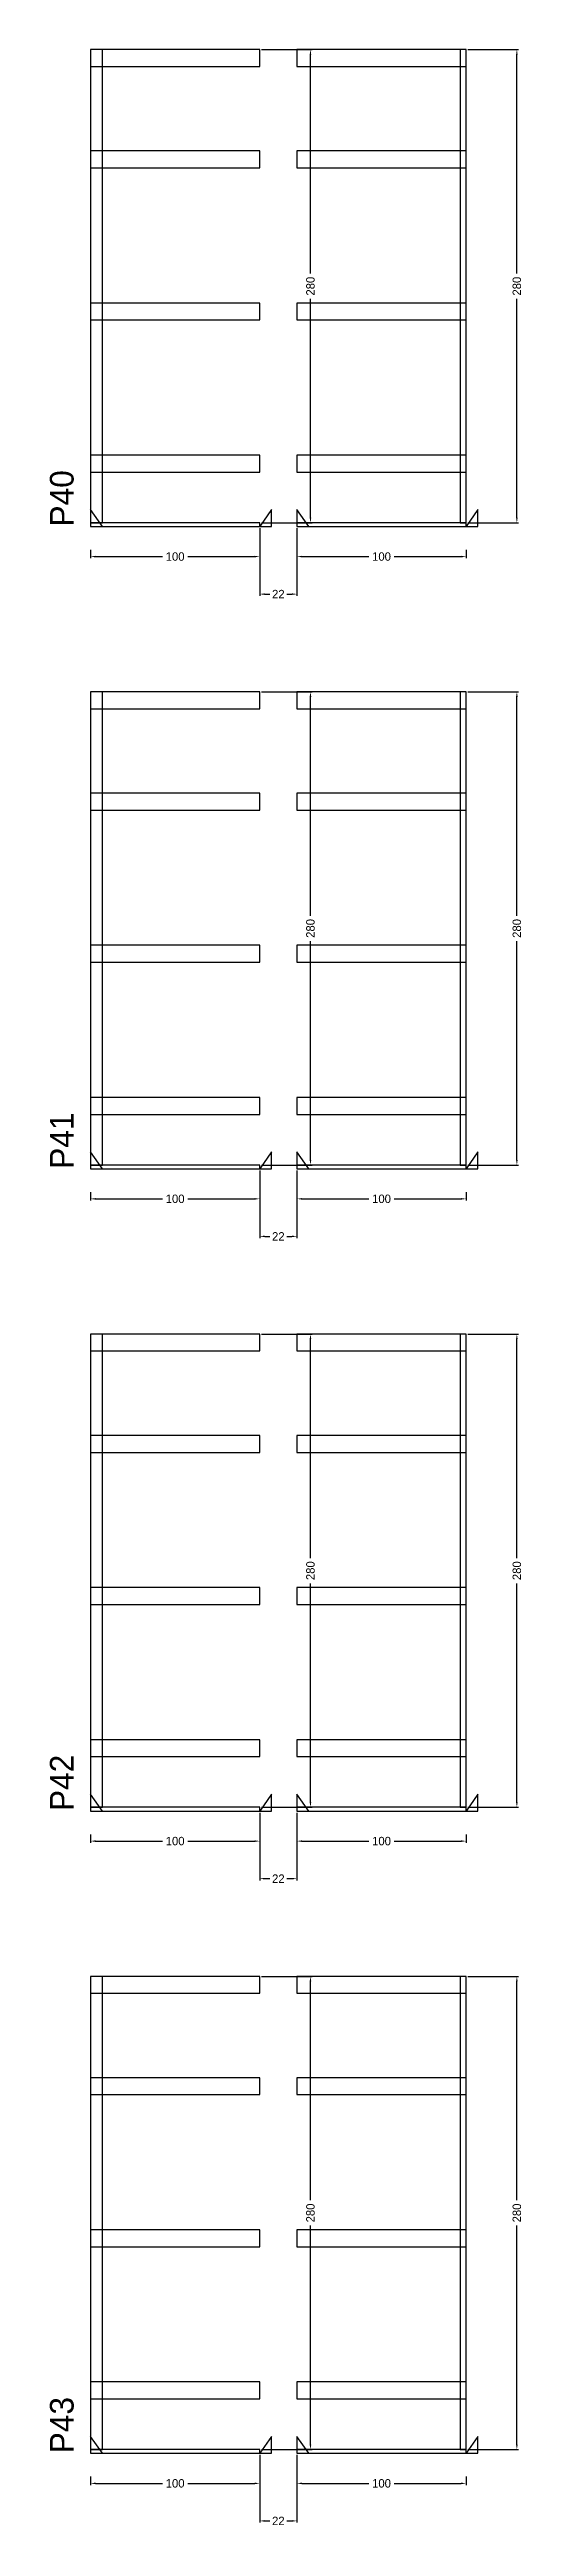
# Model space of a CAD drawing. Header units: centimetres. Extents: x -10500 to 4299, y -11026 to 295.
# Drawn here: x 3976 to 4255, y -6123 to -4658 of the extents above; entities that cross this region are included whole.
import ezdxf

# ---------------------------------------------------------------- set-up
doc = ezdxf.new("R2010")
doc.units = ezdxf.units.CM
for name, color, linetype in [('COTA', 241, 'Continuous'), ('NOMENCLATURA', 7, 'Continuous'), ('SARR_2.2x10', 60, 'Continuous'), ('SARR_2.2x7', 40, 'Continuous')]:
    doc.layers.add(name, color=color, linetype=linetype)
doc.dimstyles.new('PAINEL-NOVA', dxfattribs={"dimtxt": 5, "dimasz": 3, "dimexe": 1, "dimexo": 1, "dimgap": 1, "dimtad": 1, "dimcen": 2.5, "dimazin": 3, "dimtfac": 1, "dimtmove": 0, "dimatfit": 3})

msp = doc.modelspace()

# ---------------------------------------------------------------- texts
at = {"layer": 'NOMENCLATURA'}
for s, p in [('P40', (3990, -4940)), ('P41', (3990, -5320)), ('P42', (3990, -5700)), ('P43', (3990, -6080))]:
    msp.add_text(s, height=14, rotation=90, dxfattribs=at).set_placement(p)

# ---------------------------------------------------------------- blocks, each defined once
blk = doc.blocks.new('_CLOSEDFILLED')
at = {"color": 0, "linetype": 'BYBLOCK'}
blk.add_solid([(-1, 0.16), (0, 0), (-1, -0.16)], dxfattribs=at)
blk = doc.blocks.new('*D557')
for p, q in [((4000, -6093.8), (4000, -6098.8)), ((4100, -6093.8), (4100, -6098.8)), ((4003, -6097.8), (4042.5, -6097.8)), ((4057.5, -6097.8), (4097, -6097.8))]:
    blk.add_line(p, q)
at = {"layer": 'Defpoints'}
for p in [(4000, -6092.8), (4100, -6092.8), (4000, -6097.8)]:
    blk.add_point(p, dxfattribs=at)
at = {"layer": 'SARR_2.2x10', "xscale": 3, "yscale": 3, "rotation": 180}
blk.add_blockref('_CLOSEDFILLED', (4000, -6097.8), dxfattribs=at)
at = {"layer": 'SARR_2.2x10', "xscale": 3, "yscale": 3}
blk.add_blockref('_CLOSEDFILLED', (4100, -6097.8), dxfattribs=at)
at = {"layer": 'SARR_2.2x10', "insert": (4050, -6097.8), "char_height": 5, "attachment_point": 5}
blk.add_mtext('100', dxfattribs=at)
blk = doc.blocks.new('*D558')
for p, q in [((4101, -5797.8), (4131, -5797.8)), ((4130, -5930.3), (4130, -5800.8)), ((4130, -6074.8), (4130, -5945.3)), ((4101, -6077.8), (4131, -6077.8))]:
    blk.add_line(p, q)
at = {"layer": 'Defpoints'}
for p in [(4100, -5797.8), (4100, -6077.8), (4130, -6077.8)]:
    blk.add_point(p, dxfattribs=at)
at = {"layer": 'SARR_2.2x10', "xscale": 3, "yscale": 3}
for p, rotation in [((4130, -5797.8), 90), ((4130, -6077.8), 270)]:
    blk.add_blockref('_CLOSEDFILLED', p, dxfattribs=dict(at, rotation=rotation))
at = {"layer": 'SARR_2.2x10', "insert": (4130, -5937.8), "char_height": 5, "attachment_point": 5, "rotation": 90}
blk.add_mtext('280', dxfattribs=at)
blk = doc.blocks.new('GRA-E')
at = {"layer": 'SARR_2.2x7'}
blk.add_lwpolyline([(0, 0), (7, 0), (0, 10)], close=True, dxfattribs=at)
blk = doc.blocks.new('GRA-D')
at = {"layer": 'SARR_2.2x7'}
blk.add_lwpolyline([(0, 0), (7, 0), (7, 10)], close=True, dxfattribs=at)
blk = doc.blocks.new('*D559')
for p, q in [((4122, -6093.8), (4122, -6098.8)), ((4222, -6093.8), (4222, -6098.8)), ((4125, -6097.8), (4164.5, -6097.8)), ((4179.5, -6097.8), (4219, -6097.8))]:
    blk.add_line(p, q)
at = {"layer": 'Defpoints'}
for p in [(4122, -6092.8), (4222, -6092.8), (4122, -6097.8)]:
    blk.add_point(p, dxfattribs=at)
at = {"layer": 'SARR_2.2x10', "xscale": 3, "yscale": 3, "rotation": 180}
blk.add_blockref('_CLOSEDFILLED', (4122, -6097.8), dxfattribs=at)
at = {"layer": 'SARR_2.2x10', "xscale": 3, "yscale": 3}
blk.add_blockref('_CLOSEDFILLED', (4222, -6097.8), dxfattribs=at)
at = {"layer": 'SARR_2.2x10', "insert": (4172, -6097.8), "char_height": 5, "attachment_point": 5}
blk.add_mtext('100', dxfattribs=at)
blk = doc.blocks.new('*D560')
for p, q in [((4223, -5797.8), (4253, -5797.8)), ((4252, -5930.3), (4252, -5800.8)), ((4252, -6074.8), (4252, -5945.3)), ((4223, -6077.8), (4253, -6077.8))]:
    blk.add_line(p, q)
at = {"layer": 'Defpoints'}
for p in [(4222, -5797.8), (4222, -6077.8), (4252, -6077.8)]:
    blk.add_point(p, dxfattribs=at)
at = {"layer": 'SARR_2.2x10', "xscale": 3, "yscale": 3}
for p, rotation in [((4252, -5797.8), 90), ((4252, -6077.8), 270)]:
    blk.add_blockref('_CLOSEDFILLED', p, dxfattribs=dict(at, rotation=rotation))
at = {"layer": 'SARR_2.2x10', "insert": (4252, -5937.8), "char_height": 5, "attachment_point": 5, "rotation": 90}
blk.add_mtext('280', dxfattribs=at)
blk = doc.blocks.new('*D561')
for p, q in [((4223, -5797.8), (4253, -5797.8)), ((4252, -5930.3), (4252, -5800.8)), ((4252, -6074.8), (4252, -5945.3)), ((4223, -6077.8), (4253, -6077.8))]:
    blk.add_line(p, q)
at = {"layer": 'Defpoints'}
for p in [(4222, -5797.8), (4222, -6077.8), (4252, -6077.8)]:
    blk.add_point(p, dxfattribs=at)
at = {"layer": 'SARR_2.2x10', "xscale": 3, "yscale": 3}
for p, rotation in [((4252, -5797.8), 90), ((4252, -6077.8), 270)]:
    blk.add_blockref('_CLOSEDFILLED', p, dxfattribs=dict(at, rotation=rotation))
at = {"layer": 'SARR_2.2x10', "insert": (4252, -5937.8), "char_height": 5, "attachment_point": 5, "rotation": 90}
blk.add_mtext('280', dxfattribs=at)
blk = doc.blocks.new('*D562')
for p, q in [((4223, -5797.8), (4253, -5797.8)), ((4252, -5930.3), (4252, -5800.8)), ((4252, -6074.8), (4252, -5945.3)), ((4223, -6077.8), (4253, -6077.8))]:
    blk.add_line(p, q)
at = {"layer": 'Defpoints'}
for p in [(4222, -5797.8), (4222, -6077.8), (4252, -6077.8)]:
    blk.add_point(p, dxfattribs=at)
at = {"layer": 'SARR_2.2x10', "xscale": 3, "yscale": 3}
for p, rotation in [((4252, -5797.8), 90), ((4252, -6077.8), 270)]:
    blk.add_blockref('_CLOSEDFILLED', p, dxfattribs=dict(at, rotation=rotation))
at = {"layer": 'SARR_2.2x10', "insert": (4252, -5937.8), "char_height": 5, "attachment_point": 5, "rotation": 90}
blk.add_mtext('280', dxfattribs=at)
blk = doc.blocks.new('*D563')
for p, q in [((4223, -5797.8), (4253, -5797.8)), ((4252, -5930.3), (4252, -5800.8)), ((4252, -6074.8), (4252, -5945.3)), ((4223, -6077.8), (4253, -6077.8))]:
    blk.add_line(p, q)
at = {"layer": 'Defpoints'}
for p in [(4222, -5797.8), (4222, -6077.8), (4252, -6077.8)]:
    blk.add_point(p, dxfattribs=at)
at = {"layer": 'SARR_2.2x10', "xscale": 3, "yscale": 3}
for p, rotation in [((4252, -5797.8), 90), ((4252, -6077.8), 270)]:
    blk.add_blockref('_CLOSEDFILLED', p, dxfattribs=dict(at, rotation=rotation))
at = {"layer": 'SARR_2.2x10', "insert": (4252, -5937.8), "char_height": 5, "attachment_point": 5, "rotation": 90}
blk.add_mtext('280', dxfattribs=at)
blk = doc.blocks.new('*D564')
for p, q in [((4223, -5797.8), (4253, -5797.8)), ((4252, -5930.3), (4252, -5800.8)), ((4252, -6074.8), (4252, -5945.3)), ((4223, -6077.8), (4253, -6077.8))]:
    blk.add_line(p, q)
at = {"layer": 'Defpoints'}
for p in [(4222, -5797.8), (4222, -6077.8), (4252, -6077.8)]:
    blk.add_point(p, dxfattribs=at)
at = {"layer": 'SARR_2.2x10', "xscale": 3, "yscale": 3}
for p, rotation in [((4252, -5797.8), 90), ((4252, -6077.8), 270)]:
    blk.add_blockref('_CLOSEDFILLED', p, dxfattribs=dict(at, rotation=rotation))
at = {"layer": 'SARR_2.2x10', "insert": (4252, -5937.8), "char_height": 5, "attachment_point": 5, "rotation": 90}
blk.add_mtext('280', dxfattribs=at)
blk = doc.blocks.new('*D565')
for p, q in [((4223, -5797.8), (4253, -5797.8)), ((4252, -5930.3), (4252, -5800.8)), ((4252, -6074.8), (4252, -5945.3)), ((4223, -6077.8), (4253, -6077.8))]:
    blk.add_line(p, q)
at = {"layer": 'Defpoints'}
for p in [(4222, -5797.8), (4222, -6077.8), (4252, -6077.8)]:
    blk.add_point(p, dxfattribs=at)
at = {"layer": 'SARR_2.2x10', "xscale": 3, "yscale": 3}
for p, rotation in [((4252, -5797.8), 90), ((4252, -6077.8), 270)]:
    blk.add_blockref('_CLOSEDFILLED', p, dxfattribs=dict(at, rotation=rotation))
at = {"layer": 'SARR_2.2x10', "insert": (4252, -5937.8), "char_height": 5, "attachment_point": 5, "rotation": 90}
blk.add_mtext('280', dxfattribs=at)
blk = doc.blocks.new('*D566')
for p, q in [((4223, -5797.8), (4253, -5797.8)), ((4252, -5930.3), (4252, -5800.8)), ((4252, -6074.8), (4252, -5945.3)), ((4223, -6077.8), (4253, -6077.8))]:
    blk.add_line(p, q)
at = {"layer": 'Defpoints'}
for p in [(4222, -5797.8), (4222, -6077.8), (4252, -6077.8)]:
    blk.add_point(p, dxfattribs=at)
at = {"layer": 'SARR_2.2x10', "xscale": 3, "yscale": 3}
for p, rotation in [((4252, -5797.8), 90), ((4252, -6077.8), 270)]:
    blk.add_blockref('_CLOSEDFILLED', p, dxfattribs=dict(at, rotation=rotation))
at = {"layer": 'SARR_2.2x10', "insert": (4252, -5937.8), "char_height": 5, "attachment_point": 5, "rotation": 90}
blk.add_mtext('280', dxfattribs=at)
blk = doc.blocks.new('*D567')
for p, q in [((4223, -5797.8), (4253, -5797.8)), ((4252, -5930.3), (4252, -5800.8)), ((4252, -6074.8), (4252, -5945.3)), ((4223, -6077.8), (4253, -6077.8))]:
    blk.add_line(p, q)
at = {"layer": 'Defpoints'}
for p in [(4222, -5797.8), (4222, -6077.8), (4252, -6077.8)]:
    blk.add_point(p, dxfattribs=at)
at = {"layer": 'SARR_2.2x10', "xscale": 3, "yscale": 3}
for p, rotation in [((4252, -5797.8), 90), ((4252, -6077.8), 270)]:
    blk.add_blockref('_CLOSEDFILLED', p, dxfattribs=dict(at, rotation=rotation))
at = {"layer": 'SARR_2.2x10', "insert": (4252, -5937.8), "char_height": 5, "attachment_point": 5, "rotation": 90}
blk.add_mtext('280', dxfattribs=at)
blk = doc.blocks.new('*D568')
for p, q in [((4223, -5797.8), (4253, -5797.8)), ((4252, -5930.3), (4252, -5800.8)), ((4252, -6074.8), (4252, -5945.3)), ((4223, -6077.8), (4253, -6077.8))]:
    blk.add_line(p, q)
at = {"layer": 'Defpoints'}
for p in [(4222, -5797.8), (4222, -6077.8), (4252, -6077.8)]:
    blk.add_point(p, dxfattribs=at)
at = {"layer": 'SARR_2.2x10', "xscale": 3, "yscale": 3}
for p, rotation in [((4252, -5797.8), 90), ((4252, -6077.8), 270)]:
    blk.add_blockref('_CLOSEDFILLED', p, dxfattribs=dict(at, rotation=rotation))
at = {"layer": 'SARR_2.2x10', "insert": (4252, -5937.8), "char_height": 5, "attachment_point": 5, "rotation": 90}
blk.add_mtext('280', dxfattribs=at)
blk = doc.blocks.new('*D569')
for p, q in [((4223, -5797.8), (4253, -5797.8)), ((4252, -5930.3), (4252, -5800.8)), ((4252, -6074.8), (4252, -5945.3)), ((4223, -6077.8), (4253, -6077.8))]:
    blk.add_line(p, q)
at = {"layer": 'Defpoints'}
for p in [(4222, -5797.8), (4222, -6077.8), (4252, -6077.8)]:
    blk.add_point(p, dxfattribs=at)
at = {"layer": 'SARR_2.2x10', "xscale": 3, "yscale": 3}
for p, rotation in [((4252, -5797.8), 90), ((4252, -6077.8), 270)]:
    blk.add_blockref('_CLOSEDFILLED', p, dxfattribs=dict(at, rotation=rotation))
at = {"layer": 'SARR_2.2x10', "insert": (4252, -5937.8), "char_height": 5, "attachment_point": 5, "rotation": 90}
blk.add_mtext('280', dxfattribs=at)
blk = doc.blocks.new('*D570')
for p, q in [((4100, -6081), (4100, -6121)), ((4122, -6081), (4122, -6121)), ((4103, -6120), (4106, -6120)), ((4116, -6120), (4119, -6120))]:
    blk.add_line(p, q)
at = {"layer": 'Defpoints'}
for p in [(4100, -6080), (4122, -6080), (4100, -6120)]:
    blk.add_point(p, dxfattribs=at)
at = {"layer": 'COTA', "xscale": 3, "yscale": 3, "rotation": 180}
blk.add_blockref('_CLOSEDFILLED', (4100, -6120), dxfattribs=at)
at = {"layer": 'COTA', "xscale": 3, "yscale": 3}
blk.add_blockref('_CLOSEDFILLED', (4122, -6120), dxfattribs=at)
at = {"layer": 'COTA', "insert": (4111, -6120), "char_height": 5, "attachment_point": 5}
blk.add_mtext('22', dxfattribs=at)
blk = doc.blocks.new('*D523')
for p, q in [((4000, -5713.8), (4000, -5718.8)), ((4100, -5713.8), (4100, -5718.8)), ((4003, -5717.8), (4042.5, -5717.8)), ((4057.5, -5717.8), (4097, -5717.8))]:
    blk.add_line(p, q)
at = {"layer": 'Defpoints'}
for p in [(4000, -5712.8), (4100, -5712.8), (4000, -5717.8)]:
    blk.add_point(p, dxfattribs=at)
at = {"layer": 'SARR_2.2x10', "xscale": 3, "yscale": 3, "rotation": 180}
blk.add_blockref('_CLOSEDFILLED', (4000, -5717.8), dxfattribs=at)
at = {"layer": 'SARR_2.2x10', "xscale": 3, "yscale": 3}
blk.add_blockref('_CLOSEDFILLED', (4100, -5717.8), dxfattribs=at)
at = {"layer": 'SARR_2.2x10', "insert": (4050, -5717.8), "char_height": 5, "attachment_point": 5}
blk.add_mtext('100', dxfattribs=at)
blk = doc.blocks.new('*D524')
for p, q in [((4101, -5417.8), (4131, -5417.8)), ((4130, -5550.3), (4130, -5420.8)), ((4130, -5694.8), (4130, -5565.3)), ((4101, -5697.8), (4131, -5697.8))]:
    blk.add_line(p, q)
at = {"layer": 'Defpoints'}
for p in [(4100, -5417.8), (4100, -5697.8), (4130, -5697.8)]:
    blk.add_point(p, dxfattribs=at)
at = {"layer": 'SARR_2.2x10', "xscale": 3, "yscale": 3}
for p, rotation in [((4130, -5417.8), 90), ((4130, -5697.8), 270)]:
    blk.add_blockref('_CLOSEDFILLED', p, dxfattribs=dict(at, rotation=rotation))
at = {"layer": 'SARR_2.2x10', "insert": (4130, -5557.8), "char_height": 5, "attachment_point": 5, "rotation": 90}
blk.add_mtext('280', dxfattribs=at)
blk = doc.blocks.new('*D525')
for p, q in [((4122, -5713.8), (4122, -5718.8)), ((4222, -5713.8), (4222, -5718.8)), ((4125, -5717.8), (4164.5, -5717.8)), ((4179.5, -5717.8), (4219, -5717.8))]:
    blk.add_line(p, q)
at = {"layer": 'Defpoints'}
for p in [(4122, -5712.8), (4222, -5712.8), (4122, -5717.8)]:
    blk.add_point(p, dxfattribs=at)
at = {"layer": 'SARR_2.2x10', "xscale": 3, "yscale": 3, "rotation": 180}
blk.add_blockref('_CLOSEDFILLED', (4122, -5717.8), dxfattribs=at)
at = {"layer": 'SARR_2.2x10', "xscale": 3, "yscale": 3}
blk.add_blockref('_CLOSEDFILLED', (4222, -5717.8), dxfattribs=at)
at = {"layer": 'SARR_2.2x10', "insert": (4172, -5717.8), "char_height": 5, "attachment_point": 5}
blk.add_mtext('100', dxfattribs=at)
blk = doc.blocks.new('*D526')
for p, q in [((4223, -5417.8), (4253, -5417.8)), ((4252, -5550.3), (4252, -5420.8)), ((4252, -5694.8), (4252, -5565.3)), ((4223, -5697.8), (4253, -5697.8))]:
    blk.add_line(p, q)
at = {"layer": 'Defpoints'}
for p in [(4222, -5417.8), (4222, -5697.8), (4252, -5697.8)]:
    blk.add_point(p, dxfattribs=at)
at = {"layer": 'SARR_2.2x10', "xscale": 3, "yscale": 3}
for p, rotation in [((4252, -5417.8), 90), ((4252, -5697.8), 270)]:
    blk.add_blockref('_CLOSEDFILLED', p, dxfattribs=dict(at, rotation=rotation))
at = {"layer": 'SARR_2.2x10', "insert": (4252, -5557.8), "char_height": 5, "attachment_point": 5, "rotation": 90}
blk.add_mtext('280', dxfattribs=at)
blk = doc.blocks.new('*D527')
for p, q in [((4223, -5417.8), (4253, -5417.8)), ((4252, -5550.3), (4252, -5420.8)), ((4252, -5694.8), (4252, -5565.3)), ((4223, -5697.8), (4253, -5697.8))]:
    blk.add_line(p, q)
at = {"layer": 'Defpoints'}
for p in [(4222, -5417.8), (4222, -5697.8), (4252, -5697.8)]:
    blk.add_point(p, dxfattribs=at)
at = {"layer": 'SARR_2.2x10', "xscale": 3, "yscale": 3}
for p, rotation in [((4252, -5417.8), 90), ((4252, -5697.8), 270)]:
    blk.add_blockref('_CLOSEDFILLED', p, dxfattribs=dict(at, rotation=rotation))
at = {"layer": 'SARR_2.2x10', "insert": (4252, -5557.8), "char_height": 5, "attachment_point": 5, "rotation": 90}
blk.add_mtext('280', dxfattribs=at)
blk = doc.blocks.new('*D528')
for p, q in [((4223, -5417.8), (4253, -5417.8)), ((4252, -5550.3), (4252, -5420.8)), ((4252, -5694.8), (4252, -5565.3)), ((4223, -5697.8), (4253, -5697.8))]:
    blk.add_line(p, q)
at = {"layer": 'Defpoints'}
for p in [(4222, -5417.8), (4222, -5697.8), (4252, -5697.8)]:
    blk.add_point(p, dxfattribs=at)
at = {"layer": 'SARR_2.2x10', "xscale": 3, "yscale": 3}
for p, rotation in [((4252, -5417.8), 90), ((4252, -5697.8), 270)]:
    blk.add_blockref('_CLOSEDFILLED', p, dxfattribs=dict(at, rotation=rotation))
at = {"layer": 'SARR_2.2x10', "insert": (4252, -5557.8), "char_height": 5, "attachment_point": 5, "rotation": 90}
blk.add_mtext('280', dxfattribs=at)
blk = doc.blocks.new('*D529')
for p, q in [((4223, -5417.8), (4253, -5417.8)), ((4252, -5550.3), (4252, -5420.8)), ((4252, -5694.8), (4252, -5565.3)), ((4223, -5697.8), (4253, -5697.8))]:
    blk.add_line(p, q)
at = {"layer": 'Defpoints'}
for p in [(4222, -5417.8), (4222, -5697.8), (4252, -5697.8)]:
    blk.add_point(p, dxfattribs=at)
at = {"layer": 'SARR_2.2x10', "xscale": 3, "yscale": 3}
for p, rotation in [((4252, -5417.8), 90), ((4252, -5697.8), 270)]:
    blk.add_blockref('_CLOSEDFILLED', p, dxfattribs=dict(at, rotation=rotation))
at = {"layer": 'SARR_2.2x10', "insert": (4252, -5557.8), "char_height": 5, "attachment_point": 5, "rotation": 90}
blk.add_mtext('280', dxfattribs=at)
blk = doc.blocks.new('*D530')
for p, q in [((4223, -5417.8), (4253, -5417.8)), ((4252, -5550.3), (4252, -5420.8)), ((4252, -5694.8), (4252, -5565.3)), ((4223, -5697.8), (4253, -5697.8))]:
    blk.add_line(p, q)
at = {"layer": 'Defpoints'}
for p in [(4222, -5417.8), (4222, -5697.8), (4252, -5697.8)]:
    blk.add_point(p, dxfattribs=at)
at = {"layer": 'SARR_2.2x10', "xscale": 3, "yscale": 3}
for p, rotation in [((4252, -5417.8), 90), ((4252, -5697.8), 270)]:
    blk.add_blockref('_CLOSEDFILLED', p, dxfattribs=dict(at, rotation=rotation))
at = {"layer": 'SARR_2.2x10', "insert": (4252, -5557.8), "char_height": 5, "attachment_point": 5, "rotation": 90}
blk.add_mtext('280', dxfattribs=at)
blk = doc.blocks.new('*D531')
for p, q in [((4223, -5417.8), (4253, -5417.8)), ((4252, -5550.3), (4252, -5420.8)), ((4252, -5694.8), (4252, -5565.3)), ((4223, -5697.8), (4253, -5697.8))]:
    blk.add_line(p, q)
at = {"layer": 'Defpoints'}
for p in [(4222, -5417.8), (4222, -5697.8), (4252, -5697.8)]:
    blk.add_point(p, dxfattribs=at)
at = {"layer": 'SARR_2.2x10', "xscale": 3, "yscale": 3}
for p, rotation in [((4252, -5417.8), 90), ((4252, -5697.8), 270)]:
    blk.add_blockref('_CLOSEDFILLED', p, dxfattribs=dict(at, rotation=rotation))
at = {"layer": 'SARR_2.2x10', "insert": (4252, -5557.8), "char_height": 5, "attachment_point": 5, "rotation": 90}
blk.add_mtext('280', dxfattribs=at)
blk = doc.blocks.new('*D532')
for p, q in [((4223, -5417.8), (4253, -5417.8)), ((4252, -5550.3), (4252, -5420.8)), ((4252, -5694.8), (4252, -5565.3)), ((4223, -5697.8), (4253, -5697.8))]:
    blk.add_line(p, q)
at = {"layer": 'Defpoints'}
for p in [(4222, -5417.8), (4222, -5697.8), (4252, -5697.8)]:
    blk.add_point(p, dxfattribs=at)
at = {"layer": 'SARR_2.2x10', "xscale": 3, "yscale": 3}
for p, rotation in [((4252, -5417.8), 90), ((4252, -5697.8), 270)]:
    blk.add_blockref('_CLOSEDFILLED', p, dxfattribs=dict(at, rotation=rotation))
at = {"layer": 'SARR_2.2x10', "insert": (4252, -5557.8), "char_height": 5, "attachment_point": 5, "rotation": 90}
blk.add_mtext('280', dxfattribs=at)
blk = doc.blocks.new('*D533')
for p, q in [((4223, -5417.8), (4253, -5417.8)), ((4252, -5550.3), (4252, -5420.8)), ((4252, -5694.8), (4252, -5565.3)), ((4223, -5697.8), (4253, -5697.8))]:
    blk.add_line(p, q)
at = {"layer": 'Defpoints'}
for p in [(4222, -5417.8), (4222, -5697.8), (4252, -5697.8)]:
    blk.add_point(p, dxfattribs=at)
at = {"layer": 'SARR_2.2x10', "xscale": 3, "yscale": 3}
for p, rotation in [((4252, -5417.8), 90), ((4252, -5697.8), 270)]:
    blk.add_blockref('_CLOSEDFILLED', p, dxfattribs=dict(at, rotation=rotation))
at = {"layer": 'SARR_2.2x10', "insert": (4252, -5557.8), "char_height": 5, "attachment_point": 5, "rotation": 90}
blk.add_mtext('280', dxfattribs=at)
blk = doc.blocks.new('*D534')
for p, q in [((4223, -5417.8), (4253, -5417.8)), ((4252, -5550.3), (4252, -5420.8)), ((4252, -5694.8), (4252, -5565.3)), ((4223, -5697.8), (4253, -5697.8))]:
    blk.add_line(p, q)
at = {"layer": 'Defpoints'}
for p in [(4222, -5417.8), (4222, -5697.8), (4252, -5697.8)]:
    blk.add_point(p, dxfattribs=at)
at = {"layer": 'SARR_2.2x10', "xscale": 3, "yscale": 3}
for p, rotation in [((4252, -5417.8), 90), ((4252, -5697.8), 270)]:
    blk.add_blockref('_CLOSEDFILLED', p, dxfattribs=dict(at, rotation=rotation))
at = {"layer": 'SARR_2.2x10', "insert": (4252, -5557.8), "char_height": 5, "attachment_point": 5, "rotation": 90}
blk.add_mtext('280', dxfattribs=at)
blk = doc.blocks.new('*D535')
for p, q in [((4223, -5417.8), (4253, -5417.8)), ((4252, -5550.3), (4252, -5420.8)), ((4252, -5694.8), (4252, -5565.3)), ((4223, -5697.8), (4253, -5697.8))]:
    blk.add_line(p, q)
at = {"layer": 'Defpoints'}
for p in [(4222, -5417.8), (4222, -5697.8), (4252, -5697.8)]:
    blk.add_point(p, dxfattribs=at)
at = {"layer": 'SARR_2.2x10', "xscale": 3, "yscale": 3}
for p, rotation in [((4252, -5417.8), 90), ((4252, -5697.8), 270)]:
    blk.add_blockref('_CLOSEDFILLED', p, dxfattribs=dict(at, rotation=rotation))
at = {"layer": 'SARR_2.2x10', "insert": (4252, -5557.8), "char_height": 5, "attachment_point": 5, "rotation": 90}
blk.add_mtext('280', dxfattribs=at)
blk = doc.blocks.new('*D536')
for p, q in [((4100, -5701), (4100, -5741)), ((4122, -5701), (4122, -5741)), ((4103, -5740), (4106, -5740)), ((4116, -5740), (4119, -5740))]:
    blk.add_line(p, q)
at = {"layer": 'Defpoints'}
for p in [(4100, -5700), (4122, -5700), (4100, -5740)]:
    blk.add_point(p, dxfattribs=at)
at = {"layer": 'COTA', "xscale": 3, "yscale": 3, "rotation": 180}
blk.add_blockref('_CLOSEDFILLED', (4100, -5740), dxfattribs=at)
at = {"layer": 'COTA', "xscale": 3, "yscale": 3}
blk.add_blockref('_CLOSEDFILLED', (4122, -5740), dxfattribs=at)
at = {"layer": 'COTA', "insert": (4111, -5740), "char_height": 5, "attachment_point": 5}
blk.add_mtext('22', dxfattribs=at)
blk = doc.blocks.new('*D489')
for p, q in [((4000, -5333.8), (4000, -5338.8)), ((4100, -5333.8), (4100, -5338.8)), ((4003, -5337.8), (4042.5, -5337.8)), ((4057.5, -5337.8), (4097, -5337.8))]:
    blk.add_line(p, q)
at = {"layer": 'Defpoints'}
for p in [(4000, -5332.8), (4100, -5332.8), (4000, -5337.8)]:
    blk.add_point(p, dxfattribs=at)
at = {"layer": 'SARR_2.2x10', "xscale": 3, "yscale": 3, "rotation": 180}
blk.add_blockref('_CLOSEDFILLED', (4000, -5337.8), dxfattribs=at)
at = {"layer": 'SARR_2.2x10', "xscale": 3, "yscale": 3}
blk.add_blockref('_CLOSEDFILLED', (4100, -5337.8), dxfattribs=at)
at = {"layer": 'SARR_2.2x10', "insert": (4050, -5337.8), "char_height": 5, "attachment_point": 5}
blk.add_mtext('100', dxfattribs=at)
blk = doc.blocks.new('*D490')
for p, q in [((4101, -5037.8), (4131, -5037.8)), ((4130, -5170.3), (4130, -5040.8)), ((4130, -5314.8), (4130, -5185.3)), ((4101, -5317.8), (4131, -5317.8))]:
    blk.add_line(p, q)
at = {"layer": 'Defpoints'}
for p in [(4100, -5037.8), (4100, -5317.8), (4130, -5317.8)]:
    blk.add_point(p, dxfattribs=at)
at = {"layer": 'SARR_2.2x10', "xscale": 3, "yscale": 3}
for p, rotation in [((4130, -5037.8), 90), ((4130, -5317.8), 270)]:
    blk.add_blockref('_CLOSEDFILLED', p, dxfattribs=dict(at, rotation=rotation))
at = {"layer": 'SARR_2.2x10', "insert": (4130, -5177.8), "char_height": 5, "attachment_point": 5, "rotation": 90}
blk.add_mtext('280', dxfattribs=at)
blk = doc.blocks.new('*D491')
for p, q in [((4122, -5333.8), (4122, -5338.8)), ((4222, -5333.8), (4222, -5338.8)), ((4125, -5337.8), (4164.5, -5337.8)), ((4179.5, -5337.8), (4219, -5337.8))]:
    blk.add_line(p, q)
at = {"layer": 'Defpoints'}
for p in [(4122, -5332.8), (4222, -5332.8), (4122, -5337.8)]:
    blk.add_point(p, dxfattribs=at)
at = {"layer": 'SARR_2.2x10', "xscale": 3, "yscale": 3, "rotation": 180}
blk.add_blockref('_CLOSEDFILLED', (4122, -5337.8), dxfattribs=at)
at = {"layer": 'SARR_2.2x10', "xscale": 3, "yscale": 3}
blk.add_blockref('_CLOSEDFILLED', (4222, -5337.8), dxfattribs=at)
at = {"layer": 'SARR_2.2x10', "insert": (4172, -5337.8), "char_height": 5, "attachment_point": 5}
blk.add_mtext('100', dxfattribs=at)
blk = doc.blocks.new('*D492')
for p, q in [((4223, -5037.8), (4253, -5037.8)), ((4252, -5170.3), (4252, -5040.8)), ((4252, -5314.8), (4252, -5185.3)), ((4223, -5317.8), (4253, -5317.8))]:
    blk.add_line(p, q)
at = {"layer": 'Defpoints'}
for p in [(4222, -5037.8), (4222, -5317.8), (4252, -5317.8)]:
    blk.add_point(p, dxfattribs=at)
at = {"layer": 'SARR_2.2x10', "xscale": 3, "yscale": 3}
for p, rotation in [((4252, -5037.8), 90), ((4252, -5317.8), 270)]:
    blk.add_blockref('_CLOSEDFILLED', p, dxfattribs=dict(at, rotation=rotation))
at = {"layer": 'SARR_2.2x10', "insert": (4252, -5177.8), "char_height": 5, "attachment_point": 5, "rotation": 90}
blk.add_mtext('280', dxfattribs=at)
blk = doc.blocks.new('*D493')
for p, q in [((4223, -5037.8), (4253, -5037.8)), ((4252, -5170.3), (4252, -5040.8)), ((4252, -5314.8), (4252, -5185.3)), ((4223, -5317.8), (4253, -5317.8))]:
    blk.add_line(p, q)
at = {"layer": 'Defpoints'}
for p in [(4222, -5037.8), (4222, -5317.8), (4252, -5317.8)]:
    blk.add_point(p, dxfattribs=at)
at = {"layer": 'SARR_2.2x10', "xscale": 3, "yscale": 3}
for p, rotation in [((4252, -5037.8), 90), ((4252, -5317.8), 270)]:
    blk.add_blockref('_CLOSEDFILLED', p, dxfattribs=dict(at, rotation=rotation))
at = {"layer": 'SARR_2.2x10', "insert": (4252, -5177.8), "char_height": 5, "attachment_point": 5, "rotation": 90}
blk.add_mtext('280', dxfattribs=at)
blk = doc.blocks.new('*D494')
for p, q in [((4223, -5037.8), (4253, -5037.8)), ((4252, -5170.3), (4252, -5040.8)), ((4252, -5314.8), (4252, -5185.3)), ((4223, -5317.8), (4253, -5317.8))]:
    blk.add_line(p, q)
at = {"layer": 'Defpoints'}
for p in [(4222, -5037.8), (4222, -5317.8), (4252, -5317.8)]:
    blk.add_point(p, dxfattribs=at)
at = {"layer": 'SARR_2.2x10', "xscale": 3, "yscale": 3}
for p, rotation in [((4252, -5037.8), 90), ((4252, -5317.8), 270)]:
    blk.add_blockref('_CLOSEDFILLED', p, dxfattribs=dict(at, rotation=rotation))
at = {"layer": 'SARR_2.2x10', "insert": (4252, -5177.8), "char_height": 5, "attachment_point": 5, "rotation": 90}
blk.add_mtext('280', dxfattribs=at)
blk = doc.blocks.new('*D495')
for p, q in [((4223, -5037.8), (4253, -5037.8)), ((4252, -5170.3), (4252, -5040.8)), ((4252, -5314.8), (4252, -5185.3)), ((4223, -5317.8), (4253, -5317.8))]:
    blk.add_line(p, q)
at = {"layer": 'Defpoints'}
for p in [(4222, -5037.8), (4222, -5317.8), (4252, -5317.8)]:
    blk.add_point(p, dxfattribs=at)
at = {"layer": 'SARR_2.2x10', "xscale": 3, "yscale": 3}
for p, rotation in [((4252, -5037.8), 90), ((4252, -5317.8), 270)]:
    blk.add_blockref('_CLOSEDFILLED', p, dxfattribs=dict(at, rotation=rotation))
at = {"layer": 'SARR_2.2x10', "insert": (4252, -5177.8), "char_height": 5, "attachment_point": 5, "rotation": 90}
blk.add_mtext('280', dxfattribs=at)
blk = doc.blocks.new('*D496')
for p, q in [((4223, -5037.8), (4253, -5037.8)), ((4252, -5170.3), (4252, -5040.8)), ((4252, -5314.8), (4252, -5185.3)), ((4223, -5317.8), (4253, -5317.8))]:
    blk.add_line(p, q)
at = {"layer": 'Defpoints'}
for p in [(4222, -5037.8), (4222, -5317.8), (4252, -5317.8)]:
    blk.add_point(p, dxfattribs=at)
at = {"layer": 'SARR_2.2x10', "xscale": 3, "yscale": 3}
for p, rotation in [((4252, -5037.8), 90), ((4252, -5317.8), 270)]:
    blk.add_blockref('_CLOSEDFILLED', p, dxfattribs=dict(at, rotation=rotation))
at = {"layer": 'SARR_2.2x10', "insert": (4252, -5177.8), "char_height": 5, "attachment_point": 5, "rotation": 90}
blk.add_mtext('280', dxfattribs=at)
blk = doc.blocks.new('*D497')
for p, q in [((4223, -5037.8), (4253, -5037.8)), ((4252, -5170.3), (4252, -5040.8)), ((4252, -5314.8), (4252, -5185.3)), ((4223, -5317.8), (4253, -5317.8))]:
    blk.add_line(p, q)
at = {"layer": 'Defpoints'}
for p in [(4222, -5037.8), (4222, -5317.8), (4252, -5317.8)]:
    blk.add_point(p, dxfattribs=at)
at = {"layer": 'SARR_2.2x10', "xscale": 3, "yscale": 3}
for p, rotation in [((4252, -5037.8), 90), ((4252, -5317.8), 270)]:
    blk.add_blockref('_CLOSEDFILLED', p, dxfattribs=dict(at, rotation=rotation))
at = {"layer": 'SARR_2.2x10', "insert": (4252, -5177.8), "char_height": 5, "attachment_point": 5, "rotation": 90}
blk.add_mtext('280', dxfattribs=at)
blk = doc.blocks.new('*D498')
for p, q in [((4223, -5037.8), (4253, -5037.8)), ((4252, -5170.3), (4252, -5040.8)), ((4252, -5314.8), (4252, -5185.3)), ((4223, -5317.8), (4253, -5317.8))]:
    blk.add_line(p, q)
at = {"layer": 'Defpoints'}
for p in [(4222, -5037.8), (4222, -5317.8), (4252, -5317.8)]:
    blk.add_point(p, dxfattribs=at)
at = {"layer": 'SARR_2.2x10', "xscale": 3, "yscale": 3}
for p, rotation in [((4252, -5037.8), 90), ((4252, -5317.8), 270)]:
    blk.add_blockref('_CLOSEDFILLED', p, dxfattribs=dict(at, rotation=rotation))
at = {"layer": 'SARR_2.2x10', "insert": (4252, -5177.8), "char_height": 5, "attachment_point": 5, "rotation": 90}
blk.add_mtext('280', dxfattribs=at)
blk = doc.blocks.new('*D499')
for p, q in [((4223, -5037.8), (4253, -5037.8)), ((4252, -5170.3), (4252, -5040.8)), ((4252, -5314.8), (4252, -5185.3)), ((4223, -5317.8), (4253, -5317.8))]:
    blk.add_line(p, q)
at = {"layer": 'Defpoints'}
for p in [(4222, -5037.8), (4222, -5317.8), (4252, -5317.8)]:
    blk.add_point(p, dxfattribs=at)
at = {"layer": 'SARR_2.2x10', "xscale": 3, "yscale": 3}
for p, rotation in [((4252, -5037.8), 90), ((4252, -5317.8), 270)]:
    blk.add_blockref('_CLOSEDFILLED', p, dxfattribs=dict(at, rotation=rotation))
at = {"layer": 'SARR_2.2x10', "insert": (4252, -5177.8), "char_height": 5, "attachment_point": 5, "rotation": 90}
blk.add_mtext('280', dxfattribs=at)
blk = doc.blocks.new('*D500')
for p, q in [((4223, -5037.8), (4253, -5037.8)), ((4252, -5170.3), (4252, -5040.8)), ((4252, -5314.8), (4252, -5185.3)), ((4223, -5317.8), (4253, -5317.8))]:
    blk.add_line(p, q)
at = {"layer": 'Defpoints'}
for p in [(4222, -5037.8), (4222, -5317.8), (4252, -5317.8)]:
    blk.add_point(p, dxfattribs=at)
at = {"layer": 'SARR_2.2x10', "xscale": 3, "yscale": 3}
for p, rotation in [((4252, -5037.8), 90), ((4252, -5317.8), 270)]:
    blk.add_blockref('_CLOSEDFILLED', p, dxfattribs=dict(at, rotation=rotation))
at = {"layer": 'SARR_2.2x10', "insert": (4252, -5177.8), "char_height": 5, "attachment_point": 5, "rotation": 90}
blk.add_mtext('280', dxfattribs=at)
blk = doc.blocks.new('*D501')
for p, q in [((4223, -5037.8), (4253, -5037.8)), ((4252, -5170.3), (4252, -5040.8)), ((4252, -5314.8), (4252, -5185.3)), ((4223, -5317.8), (4253, -5317.8))]:
    blk.add_line(p, q)
at = {"layer": 'Defpoints'}
for p in [(4222, -5037.8), (4222, -5317.8), (4252, -5317.8)]:
    blk.add_point(p, dxfattribs=at)
at = {"layer": 'SARR_2.2x10', "xscale": 3, "yscale": 3}
for p, rotation in [((4252, -5037.8), 90), ((4252, -5317.8), 270)]:
    blk.add_blockref('_CLOSEDFILLED', p, dxfattribs=dict(at, rotation=rotation))
at = {"layer": 'SARR_2.2x10', "insert": (4252, -5177.8), "char_height": 5, "attachment_point": 5, "rotation": 90}
blk.add_mtext('280', dxfattribs=at)
blk = doc.blocks.new('*D502')
for p, q in [((4100, -5321), (4100, -5361)), ((4122, -5321), (4122, -5361)), ((4103, -5360), (4106, -5360)), ((4116, -5360), (4119, -5360))]:
    blk.add_line(p, q)
at = {"layer": 'Defpoints'}
for p in [(4100, -5320), (4122, -5320), (4100, -5360)]:
    blk.add_point(p, dxfattribs=at)
at = {"layer": 'COTA', "xscale": 3, "yscale": 3, "rotation": 180}
blk.add_blockref('_CLOSEDFILLED', (4100, -5360), dxfattribs=at)
at = {"layer": 'COTA', "xscale": 3, "yscale": 3}
blk.add_blockref('_CLOSEDFILLED', (4122, -5360), dxfattribs=at)
at = {"layer": 'COTA', "insert": (4111, -5360), "char_height": 5, "attachment_point": 5}
blk.add_mtext('22', dxfattribs=at)
blk = doc.blocks.new('*D455')
for p, q in [((4000, -4953.8), (4000, -4958.8)), ((4003, -4957.8), (4042.5, -4957.8)), ((4057.5, -4957.8), (4097, -4957.8)), ((4100, -4953.8), (4100, -4958.8))]:
    blk.add_line(p, q)
at = {"layer": 'Defpoints'}
for p in [(4000, -4952.8), (4100, -4952.8), (4000, -4957.8)]:
    blk.add_point(p, dxfattribs=at)
at = {"layer": 'SARR_2.2x10', "xscale": 3, "yscale": 3, "rotation": 180}
blk.add_blockref('_CLOSEDFILLED', (4000, -4957.8), dxfattribs=at)
at = {"layer": 'SARR_2.2x10', "xscale": 3, "yscale": 3}
blk.add_blockref('_CLOSEDFILLED', (4100, -4957.8), dxfattribs=at)
at = {"layer": 'SARR_2.2x10', "insert": (4050, -4957.8), "char_height": 5, "attachment_point": 5}
blk.add_mtext('100', dxfattribs=at)
blk = doc.blocks.new('*D456')
for p, q in [((4101, -4657.8), (4131, -4657.8)), ((4130, -4790.3), (4130, -4660.8)), ((4130, -4934.8), (4130, -4805.3)), ((4101, -4937.8), (4131, -4937.8))]:
    blk.add_line(p, q)
at = {"layer": 'Defpoints'}
for p in [(4100, -4657.8), (4100, -4937.8), (4130, -4937.8)]:
    blk.add_point(p, dxfattribs=at)
at = {"layer": 'SARR_2.2x10', "xscale": 3, "yscale": 3}
for p, rotation in [((4130, -4657.8), 90), ((4130, -4937.8), 270)]:
    blk.add_blockref('_CLOSEDFILLED', p, dxfattribs=dict(at, rotation=rotation))
at = {"layer": 'SARR_2.2x10', "insert": (4130, -4797.8), "char_height": 5, "attachment_point": 5, "rotation": 90}
blk.add_mtext('280', dxfattribs=at)
blk = doc.blocks.new('*D457')
for p, q in [((4122, -4953.8), (4122, -4958.8)), ((4125, -4957.8), (4164.5, -4957.8)), ((4179.5, -4957.8), (4219, -4957.8)), ((4222, -4953.8), (4222, -4958.8))]:
    blk.add_line(p, q)
at = {"layer": 'Defpoints'}
for p in [(4122, -4952.8), (4222, -4952.8), (4122, -4957.8)]:
    blk.add_point(p, dxfattribs=at)
at = {"layer": 'SARR_2.2x10', "xscale": 3, "yscale": 3, "rotation": 180}
blk.add_blockref('_CLOSEDFILLED', (4122, -4957.8), dxfattribs=at)
at = {"layer": 'SARR_2.2x10', "xscale": 3, "yscale": 3}
blk.add_blockref('_CLOSEDFILLED', (4222, -4957.8), dxfattribs=at)
at = {"layer": 'SARR_2.2x10', "insert": (4172, -4957.8), "char_height": 5, "attachment_point": 5}
blk.add_mtext('100', dxfattribs=at)
blk = doc.blocks.new('*D458')
for p, q in [((4223, -4657.8), (4253, -4657.8)), ((4252, -4790.3), (4252, -4660.8)), ((4252, -4934.8), (4252, -4805.3)), ((4223, -4937.8), (4253, -4937.8))]:
    blk.add_line(p, q)
at = {"layer": 'Defpoints'}
for p in [(4222, -4657.8), (4222, -4937.8), (4252, -4937.8)]:
    blk.add_point(p, dxfattribs=at)
at = {"layer": 'SARR_2.2x10', "xscale": 3, "yscale": 3}
for p, rotation in [((4252, -4657.8), 90), ((4252, -4937.8), 270)]:
    blk.add_blockref('_CLOSEDFILLED', p, dxfattribs=dict(at, rotation=rotation))
at = {"layer": 'SARR_2.2x10', "insert": (4252, -4797.8), "char_height": 5, "attachment_point": 5, "rotation": 90}
blk.add_mtext('280', dxfattribs=at)
blk = doc.blocks.new('*D459')
for p, q in [((4223, -4657.8), (4253, -4657.8)), ((4252, -4790.3), (4252, -4660.8)), ((4252, -4934.8), (4252, -4805.3)), ((4223, -4937.8), (4253, -4937.8))]:
    blk.add_line(p, q)
at = {"layer": 'Defpoints'}
for p in [(4222, -4657.8), (4222, -4937.8), (4252, -4937.8)]:
    blk.add_point(p, dxfattribs=at)
at = {"layer": 'SARR_2.2x10', "xscale": 3, "yscale": 3}
for p, rotation in [((4252, -4657.8), 90), ((4252, -4937.8), 270)]:
    blk.add_blockref('_CLOSEDFILLED', p, dxfattribs=dict(at, rotation=rotation))
at = {"layer": 'SARR_2.2x10', "insert": (4252, -4797.8), "char_height": 5, "attachment_point": 5, "rotation": 90}
blk.add_mtext('280', dxfattribs=at)
blk = doc.blocks.new('*D460')
for p, q in [((4223, -4657.8), (4253, -4657.8)), ((4252, -4790.3), (4252, -4660.8)), ((4252, -4934.8), (4252, -4805.3)), ((4223, -4937.8), (4253, -4937.8))]:
    blk.add_line(p, q)
at = {"layer": 'Defpoints'}
for p in [(4222, -4657.8), (4222, -4937.8), (4252, -4937.8)]:
    blk.add_point(p, dxfattribs=at)
at = {"layer": 'SARR_2.2x10', "xscale": 3, "yscale": 3}
for p, rotation in [((4252, -4657.8), 90), ((4252, -4937.8), 270)]:
    blk.add_blockref('_CLOSEDFILLED', p, dxfattribs=dict(at, rotation=rotation))
at = {"layer": 'SARR_2.2x10', "insert": (4252, -4797.8), "char_height": 5, "attachment_point": 5, "rotation": 90}
blk.add_mtext('280', dxfattribs=at)
blk = doc.blocks.new('*D461')
for p, q in [((4223, -4657.8), (4253, -4657.8)), ((4252, -4790.3), (4252, -4660.8)), ((4252, -4934.8), (4252, -4805.3)), ((4223, -4937.8), (4253, -4937.8))]:
    blk.add_line(p, q)
at = {"layer": 'Defpoints'}
for p in [(4222, -4657.8), (4222, -4937.8), (4252, -4937.8)]:
    blk.add_point(p, dxfattribs=at)
at = {"layer": 'SARR_2.2x10', "xscale": 3, "yscale": 3}
for p, rotation in [((4252, -4657.8), 90), ((4252, -4937.8), 270)]:
    blk.add_blockref('_CLOSEDFILLED', p, dxfattribs=dict(at, rotation=rotation))
at = {"layer": 'SARR_2.2x10', "insert": (4252, -4797.8), "char_height": 5, "attachment_point": 5, "rotation": 90}
blk.add_mtext('280', dxfattribs=at)
blk = doc.blocks.new('*D462')
for p, q in [((4223, -4657.8), (4253, -4657.8)), ((4252, -4790.3), (4252, -4660.8)), ((4252, -4934.8), (4252, -4805.3)), ((4223, -4937.8), (4253, -4937.8))]:
    blk.add_line(p, q)
at = {"layer": 'Defpoints'}
for p in [(4222, -4657.8), (4222, -4937.8), (4252, -4937.8)]:
    blk.add_point(p, dxfattribs=at)
at = {"layer": 'SARR_2.2x10', "xscale": 3, "yscale": 3}
for p, rotation in [((4252, -4657.8), 90), ((4252, -4937.8), 270)]:
    blk.add_blockref('_CLOSEDFILLED', p, dxfattribs=dict(at, rotation=rotation))
at = {"layer": 'SARR_2.2x10', "insert": (4252, -4797.8), "char_height": 5, "attachment_point": 5, "rotation": 90}
blk.add_mtext('280', dxfattribs=at)
blk = doc.blocks.new('*D463')
for p, q in [((4223, -4657.8), (4253, -4657.8)), ((4252, -4790.3), (4252, -4660.8)), ((4252, -4934.8), (4252, -4805.3)), ((4223, -4937.8), (4253, -4937.8))]:
    blk.add_line(p, q)
at = {"layer": 'Defpoints'}
for p in [(4222, -4657.8), (4222, -4937.8), (4252, -4937.8)]:
    blk.add_point(p, dxfattribs=at)
at = {"layer": 'SARR_2.2x10', "xscale": 3, "yscale": 3}
for p, rotation in [((4252, -4657.8), 90), ((4252, -4937.8), 270)]:
    blk.add_blockref('_CLOSEDFILLED', p, dxfattribs=dict(at, rotation=rotation))
at = {"layer": 'SARR_2.2x10', "insert": (4252, -4797.8), "char_height": 5, "attachment_point": 5, "rotation": 90}
blk.add_mtext('280', dxfattribs=at)
blk = doc.blocks.new('*D464')
for p, q in [((4223, -4657.8), (4253, -4657.8)), ((4252, -4790.3), (4252, -4660.8)), ((4252, -4934.8), (4252, -4805.3)), ((4223, -4937.8), (4253, -4937.8))]:
    blk.add_line(p, q)
at = {"layer": 'Defpoints'}
for p in [(4222, -4657.8), (4222, -4937.8), (4252, -4937.8)]:
    blk.add_point(p, dxfattribs=at)
at = {"layer": 'SARR_2.2x10', "xscale": 3, "yscale": 3}
for p, rotation in [((4252, -4657.8), 90), ((4252, -4937.8), 270)]:
    blk.add_blockref('_CLOSEDFILLED', p, dxfattribs=dict(at, rotation=rotation))
at = {"layer": 'SARR_2.2x10', "insert": (4252, -4797.8), "char_height": 5, "attachment_point": 5, "rotation": 90}
blk.add_mtext('280', dxfattribs=at)
blk = doc.blocks.new('*D465')
for p, q in [((4223, -4657.8), (4253, -4657.8)), ((4252, -4790.3), (4252, -4660.8)), ((4252, -4934.8), (4252, -4805.3)), ((4223, -4937.8), (4253, -4937.8))]:
    blk.add_line(p, q)
at = {"layer": 'Defpoints'}
for p in [(4222, -4657.8), (4222, -4937.8), (4252, -4937.8)]:
    blk.add_point(p, dxfattribs=at)
at = {"layer": 'SARR_2.2x10', "xscale": 3, "yscale": 3}
for p, rotation in [((4252, -4657.8), 90), ((4252, -4937.8), 270)]:
    blk.add_blockref('_CLOSEDFILLED', p, dxfattribs=dict(at, rotation=rotation))
at = {"layer": 'SARR_2.2x10', "insert": (4252, -4797.8), "char_height": 5, "attachment_point": 5, "rotation": 90}
blk.add_mtext('280', dxfattribs=at)
blk = doc.blocks.new('*D466')
for p, q in [((4223, -4657.8), (4253, -4657.8)), ((4252, -4790.3), (4252, -4660.8)), ((4252, -4934.8), (4252, -4805.3)), ((4223, -4937.8), (4253, -4937.8))]:
    blk.add_line(p, q)
at = {"layer": 'Defpoints'}
for p in [(4222, -4657.8), (4222, -4937.8), (4252, -4937.8)]:
    blk.add_point(p, dxfattribs=at)
at = {"layer": 'SARR_2.2x10', "xscale": 3, "yscale": 3}
for p, rotation in [((4252, -4657.8), 90), ((4252, -4937.8), 270)]:
    blk.add_blockref('_CLOSEDFILLED', p, dxfattribs=dict(at, rotation=rotation))
at = {"layer": 'SARR_2.2x10', "insert": (4252, -4797.8), "char_height": 5, "attachment_point": 5, "rotation": 90}
blk.add_mtext('280', dxfattribs=at)
blk = doc.blocks.new('*D467')
for p, q in [((4223, -4657.8), (4253, -4657.8)), ((4252, -4790.3), (4252, -4660.8)), ((4252, -4934.8), (4252, -4805.3)), ((4223, -4937.8), (4253, -4937.8))]:
    blk.add_line(p, q)
at = {"layer": 'Defpoints'}
for p in [(4222, -4657.8), (4222, -4937.8), (4252, -4937.8)]:
    blk.add_point(p, dxfattribs=at)
at = {"layer": 'SARR_2.2x10', "xscale": 3, "yscale": 3}
for p, rotation in [((4252, -4657.8), 90), ((4252, -4937.8), 270)]:
    blk.add_blockref('_CLOSEDFILLED', p, dxfattribs=dict(at, rotation=rotation))
at = {"layer": 'SARR_2.2x10', "insert": (4252, -4797.8), "char_height": 5, "attachment_point": 5, "rotation": 90}
blk.add_mtext('280', dxfattribs=at)
blk = doc.blocks.new('*D468')
for p, q in [((4100, -4941), (4100, -4981)), ((4122, -4941), (4122, -4981)), ((4103, -4980), (4106, -4980)), ((4116, -4980), (4119, -4980))]:
    blk.add_line(p, q)
at = {"layer": 'Defpoints'}
for p in [(4100, -4940), (4122, -4940), (4100, -4980)]:
    blk.add_point(p, dxfattribs=at)
at = {"layer": 'COTA', "xscale": 3, "yscale": 3, "rotation": 180}
blk.add_blockref('_CLOSEDFILLED', (4100, -4980), dxfattribs=at)
at = {"layer": 'COTA', "xscale": 3, "yscale": 3}
blk.add_blockref('_CLOSEDFILLED', (4122, -4980), dxfattribs=at)
at = {"layer": 'COTA', "insert": (4111, -4980), "char_height": 5, "attachment_point": 5}
blk.add_mtext('22', dxfattribs=at)

# ---------------------------------------------------------------- dimensions: what is measured, and where the dimension line sits
at = {"layer": 'COTA'}
for base, p1, p2, picture, middle in [((4100, -4980), (4100, -4940), (4122, -4940), '*D468', (4111, -4980)), ((4100, -5360), (4100, -5320), (4122, -5320), '*D502', (4111, -5360)), ((4100, -5740), (4100, -5700), (4122, -5700), '*D536', (4111, -5740)), ((4100, -6120), (4100, -6080), (4122, -6080), '*D570', (4111, -6120))]:
    dim = msp.add_linear_dim(base=base, p1=p1, p2=p2, dimstyle='PAINEL-NOVA', dxfattribs=at)
    dim.commit()
    dim.dimension.update_dxf_attribs({"geometry": picture, "text_midpoint": middle})
at = {"layer": 'SARR_2.2x10'}
for base, p1, p2, picture, middle in [((4130, -4937.8), (4100, -4937.8), (4100, -4657.8), '*D456', (4130, -4797.8)), ((4252, -4937.8), (4222, -4937.8), (4222, -4657.8), '*D458', (4252, -4797.8)), ((4252, -4937.8), (4222, -4937.8), (4222, -4657.8), '*D459', (4252, -4797.8)), ((4252, -4937.8), (4222, -4937.8), (4222, -4657.8), '*D460', (4252, -4797.8)), ((4252, -4937.8), (4222, -4937.8), (4222, -4657.8), '*D461', (4252, -4797.8)), ((4252, -4937.8), (4222, -4937.8), (4222, -4657.8), '*D462', (4252, -4797.8)), ((4252, -4937.8), (4222, -4937.8), (4222, -4657.8), '*D463', (4252, -4797.8)), ((4252, -4937.8), (4222, -4937.8), (4222, -4657.8), '*D464', (4252, -4797.8)), ((4252, -4937.8), (4222, -4937.8), (4222, -4657.8), '*D465', (4252, -4797.8)), ((4252, -4937.8), (4222, -4937.8), (4222, -4657.8), '*D466', (4252, -4797.8)), ((4252, -4937.8), (4222, -4937.8), (4222, -4657.8), '*D467', (4252, -4797.8)), ((4130, -5317.8), (4100, -5317.8), (4100, -5037.8), '*D490', (4130, -5177.8)), ((4252, -5317.8), (4222, -5317.8), (4222, -5037.8), '*D492', (4252, -5177.8)), ((4252, -5317.8), (4222, -5317.8), (4222, -5037.8), '*D493', (4252, -5177.8)), ((4252, -5317.8), (4222, -5317.8), (4222, -5037.8), '*D494', (4252, -5177.8)), ((4252, -5317.8), (4222, -5317.8), (4222, -5037.8), '*D495', (4252, -5177.8)), ((4252, -5317.8), (4222, -5317.8), (4222, -5037.8), '*D496', (4252, -5177.8)), ((4252, -5317.8), (4222, -5317.8), (4222, -5037.8), '*D497', (4252, -5177.8)), ((4252, -5317.8), (4222, -5317.8), (4222, -5037.8), '*D498', (4252, -5177.8)), ((4252, -5317.8), (4222, -5317.8), (4222, -5037.8), '*D499', (4252, -5177.8)), ((4252, -5317.8), (4222, -5317.8), (4222, -5037.8), '*D500', (4252, -5177.8)), ((4252, -5317.8), (4222, -5317.8), (4222, -5037.8), '*D501', (4252, -5177.8)), ((4130, -5697.8), (4100, -5697.8), (4100, -5417.8), '*D524', (4130, -5557.8)), ((4252, -5697.8), (4222, -5697.8), (4222, -5417.8), '*D526', (4252, -5557.8)), ((4252, -5697.8), (4222, -5697.8), (4222, -5417.8), '*D527', (4252, -5557.8)), ((4252, -5697.8), (4222, -5697.8), (4222, -5417.8), '*D528', (4252, -5557.8)), ((4252, -5697.8), (4222, -5697.8), (4222, -5417.8), '*D529', (4252, -5557.8)), ((4252, -5697.8), (4222, -5697.8), (4222, -5417.8), '*D530', (4252, -5557.8)), ((4252, -5697.8), (4222, -5697.8), (4222, -5417.8), '*D531', (4252, -5557.8)), ((4252, -5697.8), (4222, -5697.8), (4222, -5417.8), '*D532', (4252, -5557.8)), ((4252, -5697.8), (4222, -5697.8), (4222, -5417.8), '*D533', (4252, -5557.8)), ((4252, -5697.8), (4222, -5697.8), (4222, -5417.8), '*D534', (4252, -5557.8)), ((4252, -5697.8), (4222, -5697.8), (4222, -5417.8), '*D535', (4252, -5557.8)), ((4130, -6077.8), (4100, -6077.8), (4100, -5797.8), '*D558', (4130, -5937.8)), ((4252, -6077.8), (4222, -6077.8), (4222, -5797.8), '*D560', (4252, -5937.8)), ((4252, -6077.8), (4222, -6077.8), (4222, -5797.8), '*D561', (4252, -5937.8)), ((4252, -6077.8), (4222, -6077.8), (4222, -5797.8), '*D562', (4252, -5937.8)), ((4252, -6077.8), (4222, -6077.8), (4222, -5797.8), '*D563', (4252, -5937.8)), ((4252, -6077.8), (4222, -6077.8), (4222, -5797.8), '*D564', (4252, -5937.8)), ((4252, -6077.8), (4222, -6077.8), (4222, -5797.8), '*D565', (4252, -5937.8)), ((4252, -6077.8), (4222, -6077.8), (4222, -5797.8), '*D566', (4252, -5937.8)), ((4252, -6077.8), (4222, -6077.8), (4222, -5797.8), '*D567', (4252, -5937.8)), ((4252, -6077.8), (4222, -6077.8), (4222, -5797.8), '*D568', (4252, -5937.8)), ((4252, -6077.8), (4222, -6077.8), (4222, -5797.8), '*D569', (4252, -5937.8))]:
    dim = msp.add_linear_dim(base=base, p1=p1, p2=p2, angle=90, dimstyle='PAINEL-NOVA', dxfattribs=at)
    dim.commit()
    dim.dimension.update_dxf_attribs({"geometry": picture, "text_midpoint": middle})
for base, p1, p2, picture, middle in [((4000, -4957.8), (4000, -4952.8), (4100, -4952.8), '*D455', (4050, -4957.8)), ((4122, -4957.8), (4122, -4952.8), (4222, -4952.8), '*D457', (4172, -4957.8)), ((4000, -5337.8), (4000, -5332.8), (4100, -5332.8), '*D489', (4050, -5337.8)), ((4122, -5337.8), (4122, -5332.8), (4222, -5332.8), '*D491', (4172, -5337.8)), ((4000, -5717.8), (4000, -5712.8), (4100, -5712.8), '*D523', (4050, -5717.8)), ((4122, -5717.8), (4122, -5712.8), (4222, -5712.8), '*D525', (4172, -5717.8)), ((4000, -6097.8), (4000, -6092.8), (4100, -6092.8), '*D557', (4050, -6097.8)), ((4122, -6097.8), (4122, -6092.8), (4222, -6092.8), '*D559', (4172, -6097.8))]:
    dim = msp.add_linear_dim(base=base, p1=p1, p2=p2, dimstyle='PAINEL-NOVA', dxfattribs=at)
    dim.commit()
    dim.dimension.update_dxf_attribs({"geometry": picture, "text_midpoint": middle})

# ---------------------------------------------------------------- linework, layer by layer
at = {"layer": 'SARR_2.2x10'}
for p, q in [((4100, -4657.8), (4000, -4657.8)), ((4000, -4657.8), (4000, -4667.8)), ((4100, -4667.8), (4100, -4657.8)), ((4222, -4657.8), (4122, -4657.8)), ((4122, -4657.8), (4122, -4667.8)), ((4222, -4667.8), (4222, -4657.8)), ((4000, -4667.8), (4100, -4667.8)), ((4122, -4667.8), (4222, -4667.8)), ((4100, -4717.8), (4000, -4717.8)), ((4000, -4717.8), (4000, -4727.8)), ((4100, -4727.8), (4100, -4717.8)), ((4222, -4717.8), (4122, -4717.8)), ((4122, -4717.8), (4122, -4727.8)), ((4222, -4727.8), (4222, -4717.8)), ((4000, -4727.8), (4100, -4727.8)), ((4122, -4727.8), (4222, -4727.8)), ((4100, -4807.8), (4000, -4807.8)), ((4000, -4807.8), (4000, -4817.8)), ((4000, -4817.8), (4100, -4817.8)), ((4100, -4817.8), (4100, -4807.8)), ((4222, -4807.8), (4122, -4807.8)), ((4122, -4807.8), (4122, -4817.8)), ((4122, -4817.8), (4222, -4817.8)), ((4222, -4817.8), (4222, -4807.8)), ((4100, -4897.8), (4000, -4897.8)), ((4000, -4897.8), (4000, -4907.8)), ((4000, -4907.8), (4100, -4907.8)), ((4100, -4907.8), (4100, -4897.8)), ((4222, -4897.8), (4122, -4897.8)), ((4122, -4897.8), (4122, -4907.8)), ((4122, -4907.8), (4222, -4907.8)), ((4222, -4907.8), (4222, -4897.8)), ((4100, -5037.8), (4000, -5037.8)), ((4000, -5037.8), (4000, -5047.8)), ((4100, -5047.8), (4100, -5037.8)), ((4222, -5037.8), (4122, -5037.8)), ((4122, -5037.8), (4122, -5047.8)), ((4222, -5047.8), (4222, -5037.8)), ((4000, -5047.8), (4100, -5047.8)), ((4122, -5047.8), (4222, -5047.8)), ((4100, -5097.8), (4000, -5097.8)), ((4000, -5097.8), (4000, -5107.8)), ((4100, -5107.8), (4100, -5097.8)), ((4222, -5097.8), (4122, -5097.8)), ((4122, -5097.8), (4122, -5107.8)), ((4222, -5107.8), (4222, -5097.8)), ((4000, -5107.8), (4100, -5107.8)), ((4122, -5107.8), (4222, -5107.8)), ((4100, -5187.8), (4000, -5187.8)), ((4000, -5187.8), (4000, -5197.8)), ((4100, -5197.8), (4100, -5187.8)), ((4222, -5187.8), (4122, -5187.8)), ((4122, -5187.8), (4122, -5197.8)), ((4222, -5197.8), (4222, -5187.8)), ((4000, -5197.8), (4100, -5197.8)), ((4122, -5197.8), (4222, -5197.8)), ((4100, -5277.8), (4000, -5277.8)), ((4000, -5277.8), (4000, -5287.8)), ((4000, -5287.8), (4100, -5287.8)), ((4100, -5287.8), (4100, -5277.8)), ((4222, -5277.8), (4122, -5277.8)), ((4122, -5277.8), (4122, -5287.8)), ((4122, -5287.8), (4222, -5287.8)), ((4222, -5287.8), (4222, -5277.8)), ((4100, -5417.8), (4000, -5417.8)), ((4000, -5417.8), (4000, -5427.8)), ((4100, -5427.8), (4100, -5417.8)), ((4222, -5417.8), (4122, -5417.8)), ((4122, -5417.8), (4122, -5427.8)), ((4222, -5427.8), (4222, -5417.8)), ((4000, -5427.8), (4100, -5427.8)), ((4122, -5427.8), (4222, -5427.8)), ((4100, -5477.8), (4000, -5477.8)), ((4000, -5477.8), (4000, -5487.8)), ((4100, -5487.8), (4100, -5477.8)), ((4222, -5477.8), (4122, -5477.8)), ((4122, -5477.8), (4122, -5487.8)), ((4222, -5487.8), (4222, -5477.8)), ((4000, -5487.8), (4100, -5487.8)), ((4122, -5487.8), (4222, -5487.8)), ((4100, -5567.8), (4000, -5567.8)), ((4000, -5567.8), (4000, -5577.8)), ((4100, -5577.8), (4100, -5567.8)), ((4222, -5567.8), (4122, -5567.8)), ((4122, -5567.8), (4122, -5577.8)), ((4222, -5577.8), (4222, -5567.8)), ((4000, -5577.8), (4100, -5577.8)), ((4122, -5577.8), (4222, -5577.8)), ((4100, -5657.8), (4000, -5657.8)), ((4000, -5657.8), (4000, -5667.8)), ((4000, -5667.8), (4100, -5667.8)), ((4100, -5667.8), (4100, -5657.8)), ((4222, -5657.8), (4122, -5657.8)), ((4122, -5657.8), (4122, -5667.8)), ((4122, -5667.8), (4222, -5667.8)), ((4222, -5667.8), (4222, -5657.8)), ((4100, -5797.8), (4000, -5797.8)), ((4000, -5797.8), (4000, -5807.8)), ((4100, -5807.8), (4100, -5797.8)), ((4222, -5797.8), (4122, -5797.8)), ((4122, -5797.8), (4122, -5807.8)), ((4222, -5807.8), (4222, -5797.8)), ((4000, -5807.8), (4100, -5807.8)), ((4122, -5807.8), (4222, -5807.8)), ((4100, -5857.8), (4000, -5857.8)), ((4000, -5857.8), (4000, -5867.8)), ((4100, -5867.8), (4100, -5857.8)), ((4222, -5857.8), (4122, -5857.8)), ((4122, -5857.8), (4122, -5867.8)), ((4222, -5867.8), (4222, -5857.8)), ((4000, -5867.8), (4100, -5867.8)), ((4122, -5867.8), (4222, -5867.8)), ((4100, -5947.8), (4000, -5947.8)), ((4000, -5947.8), (4000, -5957.8)), ((4100, -5957.8), (4100, -5947.8)), ((4222, -5947.8), (4122, -5947.8)), ((4122, -5947.8), (4122, -5957.8)), ((4222, -5957.8), (4222, -5947.8)), ((4000, -5957.8), (4100, -5957.8)), ((4122, -5957.8), (4222, -5957.8)), ((4100, -6037.8), (4000, -6037.8)), ((4000, -6037.8), (4000, -6047.8)), ((4000, -6047.8), (4100, -6047.8)), ((4100, -6047.8), (4100, -6037.8)), ((4222, -6037.8), (4122, -6037.8)), ((4122, -6037.8), (4122, -6047.8)), ((4122, -6047.8), (4222, -6047.8)), ((4222, -6047.8), (4222, -6037.8))]:
    msp.add_line(p, q, dxfattribs=at)
at = {"layer": 'SARR_2.2x7'}
for p, q in [((4007, -4657.8), (4000, -4657.8)), ((4000, -4657.8), (4000, -4937.8)), ((4007, -4937.8), (4007, -4657.8)), ((4222, -4657.8), (4218.5, -4657.8)), ((4218.5, -4657.8), (4218.5, -4937.8)), ((4222, -4937.8), (4222, -4657.8)), ((4100, -4937.8), (4000, -4937.8)), ((4000, -4937.8), (4000, -4940)), ((4000, -4937.8), (4007, -4937.8)), ((4100, -4940), (4100, -4937.8)), ((4222, -4937.8), (4122, -4937.8)), ((4122, -4937.8), (4122, -4940)), ((4218.5, -4937.8), (4222, -4937.8)), ((4222, -4940), (4222, -4937.8)), ((4000, -4940), (4100, -4940)), ((4122, -4940), (4222, -4940)), ((4007, -5037.8), (4000, -5037.8)), ((4000, -5037.8), (4000, -5317.8)), ((4007, -5317.8), (4007, -5037.8)), ((4222, -5037.8), (4218.5, -5037.8)), ((4218.5, -5037.8), (4218.5, -5317.8)), ((4222, -5317.8), (4222, -5037.8)), ((4100, -5317.8), (4000, -5317.8)), ((4000, -5317.8), (4000, -5320)), ((4000, -5317.8), (4007, -5317.8)), ((4100, -5320), (4100, -5317.8)), ((4222, -5317.8), (4122, -5317.8)), ((4122, -5317.8), (4122, -5320)), ((4218.5, -5317.8), (4222, -5317.8)), ((4222, -5320), (4222, -5317.8)), ((4000, -5320), (4100, -5320)), ((4122, -5320), (4222, -5320)), ((4007, -5417.8), (4000, -5417.8)), ((4000, -5417.8), (4000, -5697.8)), ((4007, -5697.8), (4007, -5417.8)), ((4222, -5417.8), (4218.5, -5417.8)), ((4218.5, -5417.8), (4218.5, -5697.8)), ((4222, -5697.8), (4222, -5417.8)), ((4100, -5697.8), (4000, -5697.8)), ((4000, -5697.8), (4000, -5700)), ((4000, -5697.8), (4007, -5697.8)), ((4000, -5700), (4100, -5700)), ((4100, -5700), (4100, -5697.8)), ((4222, -5697.8), (4122, -5697.8)), ((4122, -5697.8), (4122, -5700)), ((4122, -5700), (4222, -5700)), ((4218.5, -5697.8), (4222, -5697.8)), ((4222, -5700), (4222, -5697.8)), ((4007, -5797.8), (4000, -5797.8)), ((4000, -5797.8), (4000, -6077.8)), ((4007, -6077.8), (4007, -5797.8)), ((4222, -5797.8), (4218.5, -5797.8)), ((4218.5, -5797.8), (4218.5, -6077.8)), ((4222, -6077.8), (4222, -5797.8)), ((4100, -6077.8), (4000, -6077.8)), ((4000, -6077.8), (4000, -6080)), ((4000, -6077.8), (4007, -6077.8)), ((4000, -6080), (4100, -6080)), ((4100, -6080), (4100, -6077.8)), ((4222, -6077.8), (4122, -6077.8)), ((4122, -6077.8), (4122, -6080)), ((4122, -6080), (4222, -6080)), ((4218.5, -6077.8), (4222, -6077.8)), ((4222, -6080), (4222, -6077.8))]:
    msp.add_line(p, q, dxfattribs=at)

# ---------------------------------------------------------------- block references
for name, p in [('GRA-E', (4000, -4940)), ('GRA-D', (4100, -4940)), ('GRA-E', (4122, -4940)), ('GRA-D', (4222, -4940)), ('GRA-E', (4000, -5320)), ('GRA-D', (4100, -5320)), ('GRA-E', (4122, -5320)), ('GRA-D', (4222, -5320)), ('GRA-E', (4000, -5700)), ('GRA-D', (4100, -5700)), ('GRA-E', (4122, -5700)), ('GRA-D', (4222, -5700)), ('GRA-E', (4000, -6080)), ('GRA-D', (4100, -6080)), ('GRA-E', (4122, -6080)), ('GRA-D', (4222, -6080))]:
    msp.add_blockref(name, p, dxfattribs=at)

msp.set_redraw_order([(e.dxf.handle, doc.entitydb.next_handle()) for e in msp.query("TEXT MTEXT ATTDEF DIMENSION ARC_DIMENSION")])  # texts and dimensions are drawn at this point

doc.saveas('drawing.dxf')
